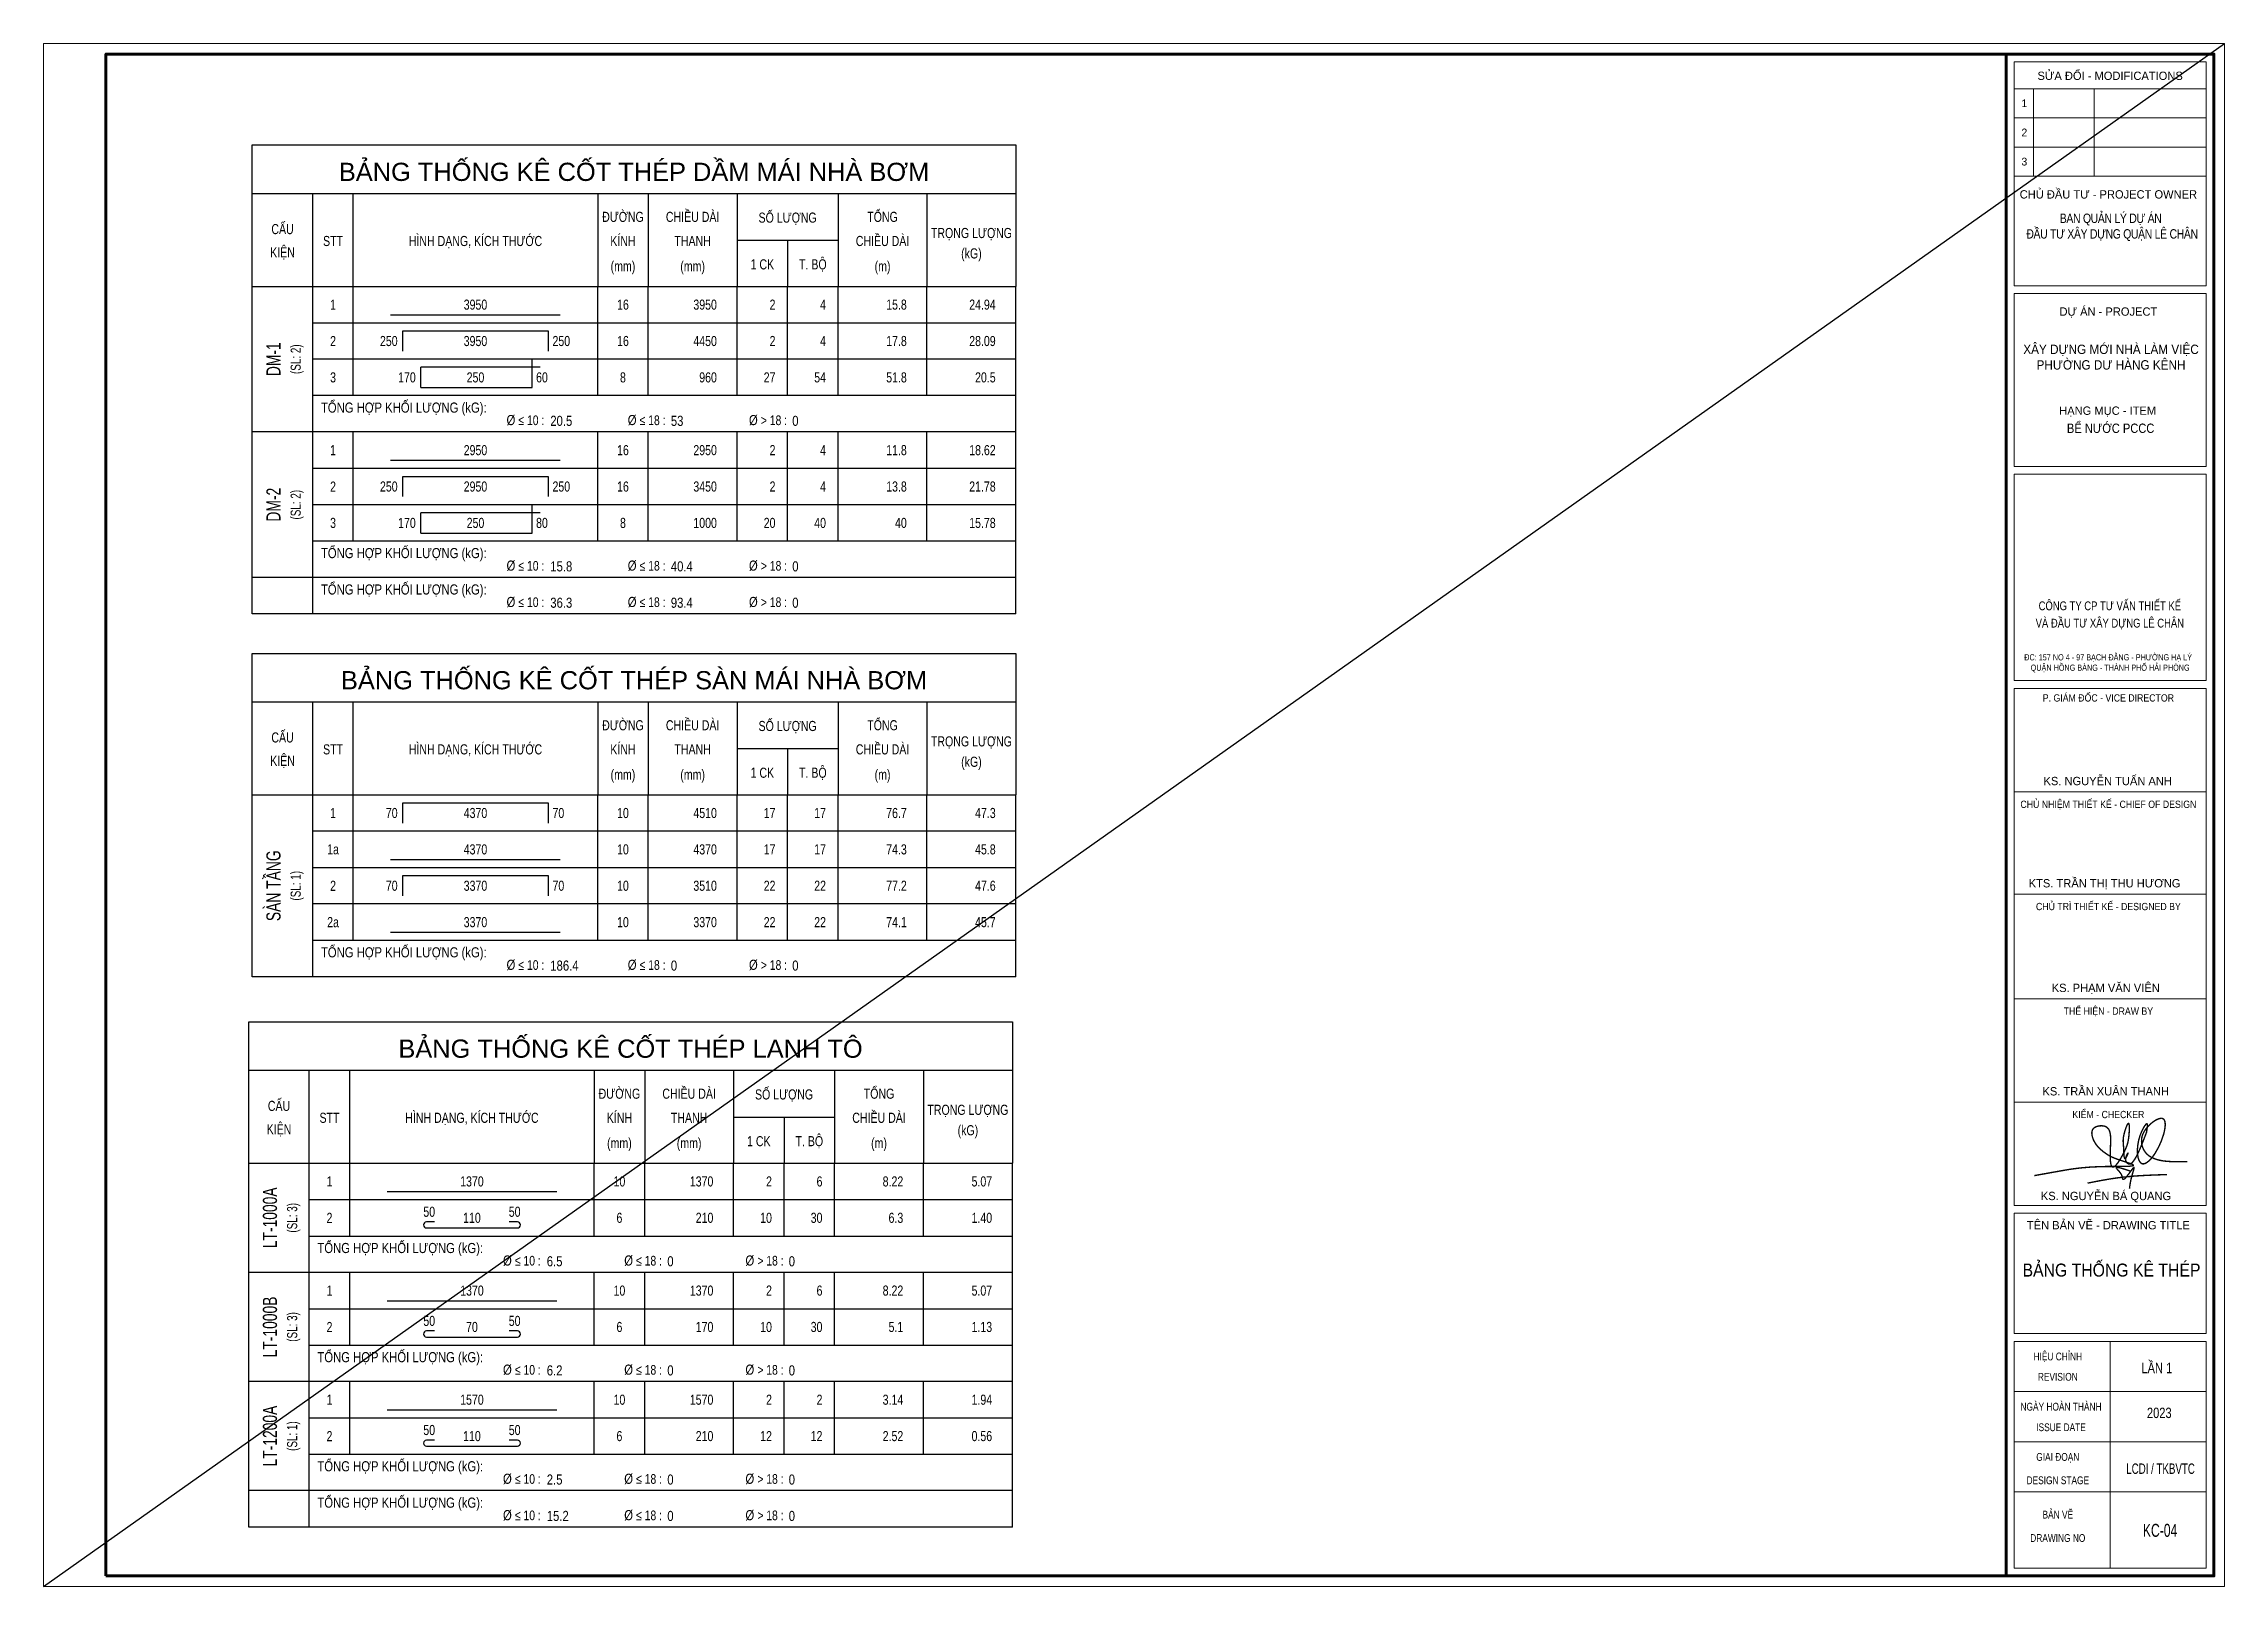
# Model space of a CAD drawing. Header units: millimetres. Extents: x 105214 to 359741, y -482084 to -322745.
# Drawn here: x 336641 to 359741, y -478817 to -462482 of the extents above; entities that cross this region are included whole.
import ezdxf
from ezdxf.enums import TextEntityAlignment as Align

# ---------------------------------------------------------------- set-up
doc = ezdxf.new("R2010")
doc.units = ezdxf.units.MM
doc.header["$LTSCALE"] = 20
doc.header["$MEASUREMENT"] = 0
doc.layers.get('Defpoints').update_dxf_attribs({"color": 1})
for name, color, linetype, lineweight in [('08. Net Text', 3, 'Continuous', 13), ('LC ISO', 153, 'Continuous', 13), ('LC Net dam 1', 30, 'Continuous', 30), ('LC Net thay', 7, 'Continuous', 25), ('LC Text1', 3, 'Continuous', 20)]:
    doc.layers.add(name, color=color, linetype=linetype, lineweight=lineweight)
for name, color, linetype in [('KCS_BORDER', 3, 'Continuous'), ('KCS_STEEL', 4, 'Continuous'), ('KCS_TEXT_SLCK', 3, 'Continuous'), ('KCS_TEXT_TCK', 4, 'Continuous'), ('KCS_THONGKE', 2, 'Continuous'), ('KCS_THONGKE_THIN', 5, 'Continuous'), ('Khungten_LCDI', 7, 'Continuous')]:
    doc.layers.add(name, color=color, linetype=linetype)
doc.layers.add('KCS_Plotter', color=11, linetype='Continuous', plot=False)
doc.styles.add('KCS_BIGTEXT', font='arial.ttf', dxfattribs={"width": 0.75})
doc.styles.add('KCS_SMTEXT', font='arial.ttf', dxfattribs={"width": 0.7})
doc.styles.add('Khungten', font='VHAVAN.TTF', dxfattribs={"width": 0.9, "height": 5000})
doc.styles.add('Text Khung Ten', font='VHAVAN.TTF')
doc.styles.add('Title', font='VHBLACK.TTF', dxfattribs={"width": 0.8})
doc.styles.add('VNAVANTH', font='VHAVANB.TTF', dxfattribs={"width": 0.6})

msp = doc.modelspace()

# ---------------------------------------------------------------- texts
at = {"layer": 'KCS_TEXT_SLCK', "ltscale": 2, "style": 'KCS_SMTEXT', "width": 0.7}
for s, p in [('(SL: 2)', (339364.8, -465823.1)), ('(SL: 2)', (339364.8, -467363.8)), ('(SL: 1)', (339364.8, -471398.4)), ('(SL: 3)', (339327.4, -474914.4)), ('(SL: 3)', (339327.4, -476070)), ('(SL: 1)', (339327.4, -477225.5))]:
    msp.add_text(s, height=107, rotation=90, dxfattribs=at).set_placement(p, align=Align.CENTER)
at = {"layer": 'KCS_TEXT_TCK', "ltscale": 2, "style": 'KCS_SMTEXT', "width": 0.7}
for s, p in [('DM-1', (339150.8, -465823.1)), ('DM-2', (339150.8, -467363.8)), ('SÀN TẦNG', (339150.8, -471398.4)), ('LT-1000A', (339113.4, -474914.4)), ('LT-1000B', (339113.4, -476070)), ('LT-1200A', (339113.4, -477225.5))]:
    msp.add_text(s, height=149.8, rotation=90, dxfattribs=at).set_placement(p, align=Align.CENTER)
at = {"layer": 'KCS_THONGKE', "color": 4, "style": 'KCS_BIGTEXT'}
for s, p in [('BẢNG THỐNG KÊ CỐT THÉP DẦM MÁI NHÀ BƠM', (342895.7, -463811.5)), ('BẢNG THỐNG KÊ CỐT THÉP SÀN MÁI NHÀ BƠM', (342895.7, -469194.3)), ('BẢNG THỐNG KÊ CỐT THÉP LANH TÔ', (342858.3, -473095.5))]:
    msp.add_text(s, height=192.594, dxfattribs=at).set_placement(p, align=Align.MIDDLE)
at = {"layer": 'KCS_THONGKE', "style": 'KCS_SMTEXT', "width": 0.75}
for s, height, p in [('ĐƯỜNG', 107, (342778, -464369.6)), ('CHIỀU DÀI', 107, (343516.2, -464369.6)), ('SỐ LƯỢNG', 107, (344522, -464377.5)), ('TỔNG', 107, (345527.8, -464369.6)), ('CẤU', 107, (339172.2, -464498.8)), ('STT', 107, (339707.2, -464625)), ('HÌNH DẠNG, KÍCH THƯỚC', 106.997, (341215.8, -464625)), ('KÍNH', 107, (342778, -464625)), ('THANH', 107, (343516.2, -464625)), ('CHIỀU DÀI', 107, (345527.8, -464625)), ('TRỌNG LƯỢNG', 106.997, (346469.4, -464540.4)), ('KIỆN', 107, (339172.2, -464746)), ('1 CK', 107, (344254.5, -464872.4)), ('T. BỘ', 107, (344789.5, -464872.4)), ('(kG)', 107, (346469.4, -464756.4)), ('(mm)', 107, (342778, -464891.9)), ('(mm)', 107, (343516.2, -464891.9)), ('(m)', 107, (345527.8, -464891.9)), ('ĐƯỜNG', 107, (342778, -469752.4)), ('CHIỀU DÀI', 107, (343516.2, -469752.4)), ('SỐ LƯỢNG', 107, (344522, -469760.3)), ('TỔNG', 107, (345527.8, -469752.4)), ('CẤU', 107, (339172.2, -469881.6)), ('TRỌNG LƯỢNG', 106.997, (346469.4, -469923.2)), ('KIỆN', 107, (339172.2, -470128.8)), ('STT', 107, (339707.2, -470007.7)), ('HÌNH DẠNG, KÍCH THƯỚC', 106.997, (341215.8, -470007.7)), ('KÍNH', 107, (342778, -470007.7)), ('THANH', 107, (343516.2, -470007.7)), ('CHIỀU DÀI', 107, (345527.8, -470007.7)), ('(kG)', 107, (346469.4, -470139.2)), ('(mm)', 107, (342778, -470274.7)), ('(mm)', 107, (343516.2, -470274.7)), ('1 CK', 107, (344254.5, -470255.2)), ('T. BỘ', 107, (344789.5, -470255.2)), ('(m)', 107, (345527.8, -470274.7)), ('ĐƯỜNG', 107, (342740.6, -473653.5)), ('CHIỀU DÀI', 107, (343478.9, -473653.5)), ('SỐ LƯỢNG', 107, (344484.6, -473661.5)), ('TỔNG', 107, (345490.4, -473653.5)), ('CẤU', 107, (339134.8, -473782.8)), ('HÌNH DẠNG, KÍCH THƯỚC', 106.997, (341178.4, -473908.9)), ('KÍNH', 107, (342740.6, -473908.9)), ('CHIỀU DÀI', 107, (345490.4, -473908.9)), ('TRỌNG LƯỢNG', 106.997, (346432, -473824.4)), ('KIỆN', 107, (339134.8, -474030)), ('STT', 107, (339669.8, -473908.9)), ('THANH', 107, (343478.9, -473908.9)), ('(kG)', 107, (346432, -474040.4)), ('(mm)', 107, (342740.6, -474175.9)), ('(mm)', 107, (343478.9, -474175.9)), ('1 CK', 107, (344217.2, -474156.4)), ('T. BỘ', 107, (344752.1, -474156.4)), ('(m)', 107, (345490.4, -474175.9))]:
    msp.add_text(s, height=height, dxfattribs=at).set_placement(p, align=Align.CENTER)

# ---------------------------------------------------------------- blocks, each defined once
blk = doc.blocks.new('TK_2')
at = {"layer": 'KCS_STEEL'}
blk.add_line((19.25, 2), (61.25, 2), dxfattribs=at)
at = {"layer": 'KCS_THONGKE'}
for p, q in [((-15, 0), (-15, 9)), ((0, 0), (0, 9)), ((10, 0), (10, 9)), ((70.5, 0), (70.5, 9)), ((83, 0), (83, 9)), ((105, 0), (105, 9)), ((117.5, 0), (117.5, 9)), ((130, 0), (130, 9)), ((152, 0), (152, 9)), ((174, 0), (174, 9))]:
    blk.add_line(p, q, dxfattribs=at)
at = {"layer": 'KCS_THONGKE_THIN'}
blk.add_line((0, 0), (174, 0), dxfattribs=at)
at = {"layer": 'KCS_THONGKE', "style": 'KCS_SMTEXT', "width": 0.75}
for tag, p in [('SH', (5, 4.5)), ('L2', (40.25, 4.5)), ('DK', (76.75, 4.5))]:
    blk.add_attdef(tag, text='', height=2.5, dxfattribs=at).set_placement(p, align=Align.MIDDLE)
for tag, p in [('DAI', (100, 4.5)), ('SL1', (114.5, 4.5)), ('SLA', (127, 4.5)), ('DT', (147, 4.5)), ('TL', (169, 4.5))]:
    blk.add_attdef(tag, text='', height=2.5, dxfattribs=at).set_placement(p, align=Align.MIDDLE_RIGHT)
blk = doc.blocks.new('TK_4')
at = {"layer": 'KCS_STEEL'}
for p, q in [((31, 3.5), (29, 3.5)), ((29, 2), (51.5, 2)), ((51.5, 3.5), (49.5, 3.5))]:
    blk.add_line(p, q, dxfattribs=at)
for centre, start, end in [((29, 2.75), 90, 270), ((51.5, 2.75), 270, 90)]:
    blk.add_arc(centre, 0.75, start, end, dxfattribs=at)
at = {"layer": 'KCS_THONGKE'}
for p, q in [((-15, 0), (-15, 9)), ((0, 0), (0, 9)), ((10, 0), (10, 9)), ((70.5, 0), (70.5, 9)), ((83, 0), (83, 9)), ((105, 0), (105, 9)), ((117.5, 0), (117.5, 9)), ((130, 0), (130, 9)), ((152, 0), (152, 9)), ((174, 0), (174, 9))]:
    blk.add_line(p, q, dxfattribs=at)
at = {"layer": 'KCS_THONGKE_THIN'}
blk.add_line((0, 0), (174, 0), dxfattribs=at)
at = {"layer": 'KCS_THONGKE', "style": 'KCS_SMTEXT', "width": 0.75}
for tag, p in [('SH', (5, 4.5)), ('M', (29.67, 6)), ('L2', (40.25, 4.5)), ('M', (50.83, 6)), ('DK', (76.75, 4.5))]:
    blk.add_attdef(tag, text='', height=2.5, dxfattribs=at).set_placement(p, align=Align.MIDDLE)
for tag, p in [('DAI', (100, 4.5)), ('SL1', (114.5, 4.5)), ('SLA', (127, 4.5)), ('DT', (147, 4.5)), ('TL', (169, 4.5))]:
    blk.add_attdef(tag, text='', height=2.5, dxfattribs=at).set_placement(p, align=Align.MIDDLE_RIGHT)
blk = doc.blocks.new('CTK_THKL')
at = {"layer": 'KCS_THONGKE'}
for p, q in [((-15, 0), (-15, 9)), ((0, 0), (0, 9)), ((174, 0), (174, 9)), ((174, 0), (-15, 0))]:
    blk.add_line(p, q, dxfattribs=at)
at = {"layer": 'KCS_BORDER', "color": 5, "style": 'KCS_SMTEXT', "width": 0.7}
blk.add_attdef('TYPE', (85.49, -1.5), '', height=0.025, rotation=90, dxfattribs=at)
at = {"layer": 'KCS_THONGKE', "style": 'KCS_SMTEXT', "width": 0.8}
blk.add_text('TỔNG HỢP KHỐI LƯỢNG (kG):', height=2.5, dxfattribs=at).set_placement((2, 4.78))
at = {"layer": 'KCS_THONGKE', "char_height": 2.5, "attachment_point": 1, "style": 'KCS_SMTEXT'}
for s, insert in [('{\\W0.8;%%C \\fSymbol|b0|i0|c2|p18;\\H0.95833x;£ 10 :}', (47.94, 4.19)), ('{\\W0.8;%%C \\fSymbol|b0|i0|c2|p18;\\H0.95833x;£ 18 :}', (77.94, 4.19)), ('{\\W0.8;%%C \\fSymbol|b0|i0|c2|p18;\\H0.95833x;> 18 :}', (107.94, 4.19))]:
    blk.add_mtext_dynamic_manual_height_columns(s, width=13.4519, gutter_width=12.5, heights=[0], dxfattribs=dict(at, insert=insert))
at = {"layer": 'KCS_THONGKE', "style": 'KCS_SMTEXT', "width": 0.8}
for tag, p in [('TL1', (58.77, 1.5)), ('TL2', (88.6, 1.5)), ('TL3', (118.65, 1.5))]:
    blk.add_attdef(tag, p, '', height=2.5, dxfattribs=at)
blk = doc.blocks.new('TK_9')
at = {"layer": 'KCS_STEEL'}
for p, q in [((22.25, 7), (58.25, 7)), ((22.25, 2), (22.25, 7)), ((58.25, 7), (58.25, 2))]:
    blk.add_line(p, q, dxfattribs=at)
at = {"layer": 'KCS_THONGKE'}
for p, q in [((-15, 0), (-15, 9)), ((0, 0), (0, 9)), ((10, 0), (10, 9)), ((70.5, 0), (70.5, 9)), ((83, 0), (83, 9)), ((105, 0), (105, 9)), ((117.5, 0), (117.5, 9)), ((130, 0), (130, 9)), ((152, 0), (152, 9)), ((174, 0), (174, 9))]:
    blk.add_line(p, q, dxfattribs=at)
at = {"layer": 'KCS_THONGKE_THIN'}
blk.add_line((174, 0), (0, 0), dxfattribs=at)
at = {"layer": 'KCS_THONGKE', "style": 'KCS_SMTEXT', "width": 0.75}
for tag, p in [('SH', (5, 4.5)), ('L2', (40.25, 4.5)), ('DK', (76.75, 4.5))]:
    blk.add_attdef(tag, text='', height=2.5, dxfattribs=at).set_placement(p, align=Align.MIDDLE)
for tag, p in [('L1', (20.98, 4.5)), ('DAI', (100, 4.5)), ('SL1', (114.5, 4.5)), ('SLA', (127, 4.5)), ('DT', (147, 4.5)), ('TL', (169, 4.5))]:
    blk.add_attdef(tag, text='', height=2.5, dxfattribs=at).set_placement(p, align=Align.MIDDLE_RIGHT)
blk.add_attdef('L3', text='', height=2.5, dxfattribs=at).set_placement((59.31, 4.5), align=Align.MIDDLE_LEFT)
blk = doc.blocks.new('TK_14')
at = {"layer": 'KCS_STEEL'}
for p, q in [((56.25, 7), (26.75, 7)), ((26.75, 2), (26.75, 7)), ((54.25, 2), (54.25, 9)), ((26.75, 2), (54.25, 2))]:
    blk.add_line(p, q, dxfattribs=at)
at = {"layer": 'KCS_THONGKE'}
for p, q in [((-15, 0), (-15, 9)), ((0, 0), (0, 9)), ((10, 0), (10, 9)), ((70.5, 0), (70.5, 9)), ((83, 0), (83, 9)), ((105, 0), (105, 9)), ((117.5, 0), (117.5, 9)), ((130, 0), (130, 9)), ((152, 0), (152, 9)), ((174, 0), (174, 9))]:
    blk.add_line(p, q, dxfattribs=at)
at = {"layer": 'KCS_THONGKE_THIN'}
blk.add_line((174, 0), (0, 0), dxfattribs=at)
at = {"layer": 'KCS_THONGKE', "style": 'KCS_SMTEXT', "width": 0.75}
for tag, p in [('SH', (5, 4.5)), ('L2', (40.25, 4.5)), ('DK', (76.75, 4.5))]:
    blk.add_attdef(tag, text='', height=2.5, dxfattribs=at).set_placement(p, align=Align.MIDDLE)
for tag, p in [('L1', (25.47, 4.5)), ('DAI', (100, 4.5)), ('SL1', (114.5, 4.5)), ('SLA', (127, 4.5)), ('DT', (147, 4.5)), ('TL', (169, 4.5))]:
    blk.add_attdef(tag, text='', height=2.5, dxfattribs=at).set_placement(p, align=Align.MIDDLE_RIGHT)
blk.add_attdef('M', text='', height=2.5, dxfattribs=at).set_placement((55.25, 4.5), align=Align.MIDDLE_LEFT)
blk = doc.blocks.new('NGUYEN BA QUANG')
at = {"layer": 'LC ISO', "const_width": 54}
for points in [[(-3416, -557, -0.001023), (-2231, -345, -0.008385), (-1869, -289, -0.026114), (-905, -212, -0.007166), (-491, -205, 0.001773), (-49, -203, 0.009736), (200, -197, 0.025773), (331, -186, 0.054465), (383, -173, 0.09183), (397, -166, 0.386262), (399, -152, 0.129793), (379, -135, 0.036801), (321, -108, 0.016128), (184, -59, -0.006736), (-183, 62, -0.023924), (-416, 154, -0.046785), (-684, 310, -0.041509), (-918, 503, -0.092678), (-1136, 813, -0.077778), (-1199, 1035, -0.070106), (-1196, 1141, -0.201572), (-1106, 1286, -0.091887), (-982, 1343, -0.118851), (-732, 1351, -0.227561), (-543, 1208, -0.055716), (-508, 1121, -0.035741), (-487, 1019, -0.022757), (-478, 904, -0.018678), (-477, 714, 0.005361), (-493, 294, 0.022501), (-487, 25, 0.024956), (-474, -85, 0.051878), (-451, -169, 0.084004), (-427, -209, 0.302699), (-372, -224, 0.091028), (-331, -204, 0.045769), (-285, -164, 0.031407), (-218, -87, 0.026473), (-114, 66, 0.038878), (124, 530, 0.063388), (207, 831, 0.030377), (243, 1236, 0.019395), (241, 1350, 0.050857), (231, 1429, 0.089259), (221, 1451, 0.446193), (202, 1454, 0.08967), (185, 1438, 0.048315), (156, 1388, 0.024568), (114, 1288, 0.037087), (24, 971, 0.06811), (7, 722, 0.007404), (19, 571, -0.009821), (27, 442, 0.013775), (38, 214, 0.023991), (46, 154, 0.068642), (58, 113, 0.168495), (71, 99, 0.190472), (82, 99, 0.135753), (102, 116, 0.042547), (133, 165, 0.037247), (185, 280, 0.083462), (192, 310, 0.752396), (189, 311, 0.077103), (170, 286, 0.067778), (106, 135, 0.079642), (97, 52, 0.07615), (107, 12, 0.090818), (168, -77, 0.162992), (233, -111, 0.134535), (287, -101, 0.046135), (315, -85, 0.0589), (372, -33, 0.033446), (431, 44, 0.020493), (492, 142, 0.018931), (584, 325, 0.012315), (712, 617, 0.006262), (906, 1114)], [(906, 1114, 0.006821), (929, 1272, 0.011774), (937, 1340, 0.026266), (938, 1394, 0.052103), (935, 1423, 0.076783), (930, 1436, 0.163971), (923, 1442, 0.170042), (914, 1442, 0.080479), (902, 1436, 0.05585), (881, 1417, 0.031056), (847, 1375, 0.025203), (791, 1286, 0.116129), (556, 476, 0.061974), (575, 166, 0.045365), (610, 47, 0.070676), (660, -41, 0.091415), (710, -86, 0.146905), (783, -104, 0.068448), (833, -95, 0.049636), (885, -72, 0.053986), (978, -6, 0.029209), (1056, 69, 0.021304), (1134, 162, 0.025491), (1250, 329, 0.068873), (1561, 1027, 0.01773), (1596, 1171, 0.037697), (1624, 1368, 0.029037), (1623, 1453, 0.04288), (1613, 1525, 0.066726), (1590, 1583, 0.100495), (1556, 1623, 0.111871), (1508, 1644, 0.054631), (1469, 1647, 0.041179), (1426, 1643, 0.04561), (1355, 1623, 0.04967), (1225, 1558, 0.109429), (829, 1164, 0.05047), (753, 1012, 0.368126), (1079, 156, 0.040655), (1223, 90, 0.031441), (1383, 42, 0.023503), (1557, 9, 0.017084), (1742, -10, 0.011936), (1936, -19, 0.009133), (2206, -21, 0.002915), (2480, -16)], [(-1368, -847, -0.004051), (-800, -737, -0.026384), (342, -582, -0.006339), (726, -556, -0.004215), (1111, -537, -0.002629), (1689, -517)], [(274, -380, 0.002584), (99, -322, 0.004829), (-9, -289, 0.009549), (-104, -262, 0.02019), (-180, -245, 0.020391), (-210, -242, 0.037792), (-233, -241, 0.083891), (-249, -244, 0.129866), (-256, -250, 0.170647), (-258, -257, 0.074142), (-257, -264, 0.04333), (-253, -271, 0.038982), (-240, -290, 0.018381), (-209, -327, -0.006145), (-155, -388, -0.017161), (-112, -442, -0.029179), (-72, -502, -0.056277), (-39, -577, -0.025416), (-31, -610, -0.003247), (-24, -652, 0.033316), (-18, -677, 0.055631), (-12, -689, 0.087521), (-5, -698, 0.15828), (8, -703, 0.07777), (18, -702, 0.051495), (30, -698, 0.04838), (50, -685, 0.02792), (72, -667, 0.021215), (104, -635, 0.012757), (138, -596, 0.011354), (192, -528, 0.005945), (265, -430, -0.007904), (360, -301, -0.011483), (384, -270, -0.027823), (404, -249, -0.066961), (415, -240, -0.123545), (420, -238, -0.248584), (424, -240, -0.12084), (426, -246, -0.064597), (426, -260, -0.027008), (421, -289, -0.011306), (411, -326, -0.007085), (384, -419, 0.007773), (340, -569, 0.03162), (266, -923, 0.004795), (248, -1055)]]:
    blk.add_lwpolyline(points, format="xyb", dxfattribs=at)
blk = doc.blocks.new('lcdi fix')
at = {"layer": 'Defpoints', "lineweight": 0}
blk.add_lwpolyline([(-1200, -14850), (-1200, 14850), (40800, 14850), (40800, -14850)], close=True, dxfattribs=at)
at = {"layer": 'Khungten_LCDI', "color": 5, "lineweight": 60}
blk.add_line((36600, 14650), (36600, -14650), dxfattribs=at)
at = {"layer": 'Khungten_LCDI', "color": 5, "lineweight": 25}
blk.add_line((40600, -14650), (40600, 14650), dxfattribs=at)
at = {"layer": 'Khungten_LCDI', "color": 9, "lineweight": 15}
for p, q in [((36750, 13981), (40450, 13981)), ((37123, 13981), (37123, 12297)), ((38293, 13981), (38293, 12297)), ((36750, 13420), (40450, 13420)), ((36750, 12858), (40450, 12858)), ((36750, 12297), (40450, 12297)), ((38600, -10133), (38600, -14500)), ((40450, -11100), (36750, -11100)), ((40450, -12067), (36750, -12067)), ((40450, -13033), (36750, -13033))]:
    blk.add_line(p, q, dxfattribs=at)
at = {"layer": 'Khungten_LCDI', "color": 5, "lineweight": 60}
blk.add_lwpolyline([(0, -14650), (0, 14650), (40600, 14650), (40600, -14650)], close=True, dxfattribs=at)
at = {"layer": 'Khungten_LCDI', "color": 9, "lineweight": 15}
for points in [[(36750, 10190), (40450, 10190), (40450, 14500), (36750, 14500)], [(36750, 6712), (40450, 6712), (40450, 10040), (36750, 10040)], [(36750, 2587), (40450, 2587), (40450, 6562), (36750, 6562)], [(36750, 446), (40450, 446), (40450, 2437), (36750, 2437)], [(36750, -1522), (40450, -1522), (40450, 446), (36750, 446)], [(36750, -1522), (40450, -1522), (40450, -3536), (36750, -3536)], [(36750, -1522), (40450, -1522), (40450, -3536), (36750, -3536)], [(36750, -5526), (40450, -5526), (40450, -3536), (36750, -3536)], [(36750, -7517), (40450, -7517), (40450, -5526), (36750, -5526)], [(36750, -9983), (40450, -9983), (40450, -7667), (36750, -7667)], [(36750, -14500), (40450, -14500), (40450, -10133), (36750, -10133)]]:
    blk.add_lwpolyline(points, close=True, dxfattribs=at)
at = {"layer": 'LC Net dam 1', "xscale": 0.4999997600305494, "yscale": 0.4999997600305494, "zscale": 0.4999997600305494}
blk.add_blockref('NGUYEN BA QUANG', (38848, -6664), dxfattribs=at)
at = {"color": 7}
for s, style, p in [('söa ®æi - modifications', 'Khungten', (38600, 14151)), ('chñ ®Çu t\xad - project owner', 'Khungten', (38566, 11868)), ('dù ¸n - project', 'Khungten', (38566, 9612)), ('h¹ng môc - item', 'Khungten', (38552, 7704)), ('ks. nguyÔn tuÊn anh', 'VNAVANTH', (38553, 574)), ('kts. trÇn thÞ thu h\xad¬ng', 'VNAVANTH', (38493, -1394)), ('Ks. ph¹m v¨n viªn', 'VNAVANTH', (38515, -3408)), ('Ks. trÇn xu©n thanh', 'VNAVANTH', (38515, -5399)), ('ks. nguyÔn b¸ quang', 'VNAVANTH', (38520, -7414)), ('tªn b¶n vÏ - drawing title', 'Khungten', (38566, -7977))]:
    blk.add_text(s, height=160, dxfattribs=dict(at, style=style)).set_placement(p, align=Align.CENTER)
for s, height, style, width, p in [('vµ ®Çu t\xad x©y dùng lª ch©n', 170, 'Title', 0.8, (38594, 3609)), ('c«ng ty cp t\xad vÊn thiÕt kÕ', 170, 'Title', 0.8, (38594, 3942)), ('P. gi¸m ®èc - VICE director', 140, 'Khungten', 0.9, (38566, 2184)), ('chñ nhiÖm thiÕt kÕ - chief of design', 140, 'Khungten', 0.9, (38566, 136)), ('chñ tr× thiÕt kÕ - designed by', 140, 'Khungten', 0.9, (38566, -1832)), ('thÓ hiÖn - draw by', 140, 'Khungten', 0.9, (38566, -3845)), ('kiÓm - checker', 140, 'Khungten', 0.9, (38566, -5836)), ('hiÖu chØnh', 150, 'Khungten', 0.8, (37592, -10499)), ('revision', 150, 'Khungten', 0.8, (37592, -10891)), ('ngµy hoµn thµnh', 150, 'Khungten', 0.8, (37654, -11466)), ('issue date', 150, 'Khungten', 0.8, (37654, -11862)), ('giai ®o¹n', 150, 'Khungten', 0.8, (37592, -12433)), ('lcdi / tkbvtc', 200, 'Title', 0.7, (39571, -12684)), ('design stage', 150, 'Khungten', 0.8, (37592, -12883)), ('b¶n vÏ', 150, 'Khungten', 0.8, (37592, -13544)), ('drawing nO', 150, 'Khungten', 0.8, (37592, -13994))]:
    blk.add_text(s, height=height, dxfattribs=dict(at, style=style, width=width)).set_placement(p, align=Align.CENTER)
at = {"color": 4, "char_height": 180, "attachment_point": 5, "style": 'Khungten'}
for s, insert, width in [('{\\f.VnArialH|b0|i0|c0|p34;\\W0.8;\\T0.95;Ban qu¶n lý dù\\fArial|b0|i0|c0|p34; \\f.VnArialH|b0|i0|c0|p34;¸n\\P ®Çu t\xad x©y dùng quËn L£ CH¢N}', (38609, 11313), 3350.41), ('{\\f.VnArialH|b0|i0|c0|p34;x©y dùng MíI NHµ LµM VIÖC PH¦êNG D¦ HµNG K£NH}', (38617, 8814), 3808.76), ('{\\f.VnArialH|b0|i0|c0|p34;\\W0.85;bÓ n\xadíc pccc}', (38609, 7444), 3815.43)]:
    blk.add_mtext(s, dxfattribs=dict(at, insert=insert, width=width))
at = {"color": 7, "insert": (38600, 3096), "char_height": 120, "attachment_point": 2, "style": 'Khungten'}
blk.add_mtext_dynamic_manual_height_columns('{\\W0.8;®c: 157 no 4 - 97 b¹ch ®»ng - ph\xadêng h¹ lý   quËn hång bµng - thµnh phè h¶i phßng} ', width=3421.65, gutter_width=25, heights=[0], dxfattribs=at)
at = {"color": 7, "style": 'Khungten', "width": 0.8}
for tag, p in [('REVISION', (39499, -10746)), ('NGAYHT', (39546, -11609))]:
    blk.add_attdef(tag, text='', height=200, dxfattribs=at).set_placement(p, align=Align.CENTER)
at = {"layer": '08. Net Text', "color": 7, "style": 'Text Khung Ten'}
blk.add_text('1', height=150, dxfattribs=at).set_placement((36892, 13627))
at = {"layer": '08. Net Text', "color": 7, "ltscale": 2, "style": 'Text Khung Ten'}
for s, p in [('2', (36892, 13065)), ('3', (36892, 12504))]:
    blk.add_text(s, height=150, dxfattribs=at).set_placement(p)
at = {"layer": 'LC Text1', "style": 'Title', "width": 1.485915}
for tag, p, p2 in [('TENBANVE1', (36913, -8886), (40339, -8886)), ('TENBANVE2', (36913, -9562), (40339, -9562))]:
    blk.add_attdef(tag, text='', height=250, dxfattribs=at).set_placement(p, p2, align=Align.FIT)
at = {"layer": 'LC Text1', "style": 'Title', "width": 0.7}
blk.add_attdef('SOBANVE', text='', height=250, dxfattribs=at).set_placement((39562, -13896), align=Align.CENTER)

# ---------------------------------------------------------------- linework, layer by layer
at = {"layer": 'KCS_Plotter', "ltscale": 2}
msp.add_line((336641.3, -478816.8), (359741.3, -462481.8), dxfattribs=at)
at = {"layer": 'KCS_THONGKE'}
for p, q in [((338851.2, -465052.7), (338851.2, -463554.7)), ((338851.2, -463554.7), (346940.1, -463554.7)), ((346940.1, -463554.7), (346940.1, -465052.7)), ((338851.2, -464068.3), (346940.1, -464068.3)), ((339493.2, -465052.7), (339493.2, -464068.3)), ((339921.2, -465052.7), (339921.2, -464068.3)), ((342510.5, -464068.3), (342510.5, -465052.7)), ((343045.5, -464068.3), (343045.5, -465052.7)), ((343987, -464068.3), (343987, -465052.7)), ((345057, -464068.3), (345057, -465052.7)), ((345998.6, -464068.3), (345998.6, -465052.7)), ((343987, -464563.2), (345057, -464563.2)), ((344522, -464563.2), (344522, -465052.7)), ((338851.2, -465052.7), (346940.1, -465052.7)), ((338851.2, -470435.5), (338851.2, -468937.5)), ((338851.2, -468937.5), (346940.1, -468937.5)), ((346940.1, -468937.5), (346940.1, -470435.5)), ((338851.2, -469451.1), (346940.1, -469451.1)), ((339493.2, -470435.5), (339493.2, -469451.1)), ((339921.2, -470435.5), (339921.2, -469451.1)), ((342510.5, -469451.1), (342510.5, -470435.5)), ((343045.5, -469451.1), (343045.5, -470435.5)), ((343987, -469451.1), (343987, -470435.5)), ((345057, -469451.1), (345057, -470435.5)), ((345998.6, -469451.1), (345998.6, -470435.5)), ((343987, -469946), (345057, -469946)), ((344522, -469946), (344522, -470435.5)), ((338851.2, -470435.5), (346940.1, -470435.5)), ((338813.8, -474336.6), (338813.8, -472838.7)), ((338813.8, -472838.7), (346902.8, -472838.7)), ((346902.8, -472838.7), (346902.8, -474336.6)), ((338813.8, -473352.3), (346902.8, -473352.3)), ((339455.8, -474336.6), (339455.8, -473352.3)), ((339883.8, -474336.6), (339883.8, -473352.3)), ((342473.1, -473352.3), (342473.1, -474336.6)), ((343008.1, -473352.3), (343008.1, -474336.6)), ((343949.7, -473352.3), (343949.7, -474336.6)), ((345019.6, -473352.3), (345019.6, -474336.6)), ((345961.2, -473352.3), (345961.2, -474336.6)), ((343949.7, -473847.2), (345019.6, -473847.2)), ((344484.6, -473847.2), (344484.6, -474336.6)), ((338813.8, -474336.6), (346902.8, -474336.6))]:
    msp.add_line(p, q, dxfattribs=at)
at = {"layer": 'LC Net thay'}
msp.add_line((338851.2, -463554.7), (346940.1, -463554.7), dxfattribs=at)

# ---------------------------------------------------------------- block references
at = {"layer": 'KCS_THONGKE', "xscale": 42.79873015873026, "yscale": 42.79873015873026, "zscale": 42.79873015873026}
for name, p, values in [('TK_2', (339493.2, -465437.9), {'L2': '3950', 'TL': '24.94', 'DT': '15.8', 'SLA': '4', 'SL1': '2', 'DAI': '3950', 'DK': '16', 'SH': '1'}), ('TK_9', (339493.2, -465823.1), {'SH': '2', 'L1': '250', 'L2': '3950', 'L3': '250', 'DK': '16', 'DAI': '4450', 'SL1': '2', 'SLA': '4', 'DT': '17.8', 'TL': '28.09'}), ('TK_14', (339493.2, -466208.2), {'SH': '3', 'L1': '170', 'L2': '250', 'M': '60', 'DK': '8', 'DAI': '960', 'SL1': '27', 'SLA': '54', 'DT': '51.8', 'TL': '20.5'}), ('CTK_THKL', (339493.2, -466593.4), {'TL2': '53', 'TL1': '20.5', 'TL3': '0'}), ('TK_2', (339493.2, -466978.6), {'L2': '2950', 'TL': '18.62', 'DT': '11.8', 'SLA': '4', 'SL1': '2', 'DAI': '2950', 'DK': '16', 'SH': '1'}), ('TK_9', (339493.2, -467363.8), {'SH': '2', 'L1': '250', 'L2': '2950', 'L3': '250', 'DK': '16', 'DAI': '3450', 'SL1': '2', 'SLA': '4', 'DT': '13.8', 'TL': '21.78'}), ('TK_14', (339493.2, -467749), {'SH': '3', 'L1': '170', 'L2': '250', 'M': '80', 'DK': '8', 'DAI': '1000', 'SL1': '20', 'SLA': '40', 'DT': '40', 'TL': '15.78'}), ('CTK_THKL', (339493.2, -468134.2), {'TL2': '40.4', 'TL1': '15.8', 'TL3': '0'}), ('CTK_THKL', (339493.2, -468519.4), {'TL2': '93.4', 'TL1': '36.3', 'TL3': '0'}), ('TK_9', (339493.2, -470820.6), {'SH': '1', 'L1': '70', 'L2': '4370', 'L3': '70', 'DK': '10', 'DAI': '4510', 'SL1': '17', 'SLA': '17', 'DT': '76.7', 'TL': '47.3'}), ('TK_2', (339493.2, -471205.8), {'L2': '4370', 'TL': '45.8', 'DT': '74.3', 'SLA': '17', 'SL1': '17', 'DAI': '4370', 'DK': '10', 'SH': '1a'}), ('TK_9', (339493.2, -471591), {'SH': '2', 'L1': '70', 'L2': '3370', 'L3': '70', 'DK': '10', 'DAI': '3510', 'SL1': '22', 'SLA': '22', 'DT': '77.2', 'TL': '47.6'}), ('TK_2', (339493.2, -471976.2), {'L2': '3370', 'TL': '45.7', 'DT': '74.1', 'SLA': '22', 'SL1': '22', 'DAI': '3370', 'DK': '10', 'SH': '2a'}), ('CTK_THKL', (339493.2, -472361.4), {'TL2': '0', 'TL1': '186.4', 'TL3': '0'}), ('TK_2', (339455.8, -474721.8), {'L2': '1370', 'TL': '5.07', 'DT': '8.22', 'SLA': '6', 'SL1': '2', 'DAI': '1370', 'DK': '10', 'SH': '1'}), ('CTK_THKL', (339455.8, -475492.2), {'TL2': '0', 'TL1': '6.5', 'TL3': '0'}), ('TK_2', (339455.8, -475877.4), {'L2': '1370', 'TL': '5.07', 'DT': '8.22', 'SLA': '6', 'SL1': '2', 'DAI': '1370', 'DK': '10', 'SH': '1'}), ('CTK_THKL', (339455.8, -476647.8), {'TL2': '0', 'TL1': '6.2', 'TL3': '0'}), ('TK_2', (339455.8, -477032.9), {'L2': '1570', 'TL': '1.94', 'DT': '3.14', 'SLA': '2', 'SL1': '2', 'DAI': '1570', 'DK': '10', 'SH': '1'}), ('CTK_THKL', (339455.8, -477803.3), {'TL2': '0', 'TL1': '2.5', 'TL3': '0'}), ('CTK_THKL', (339455.8, -478188.5), {'TL2': '0', 'TL1': '15.2', 'TL3': '0'})]:
    msp.add_blockref(name, p, dxfattribs=at).add_auto_attribs(values)
at = {"layer": 'KCS_THONGKE'}
ref = msp.add_blockref('TK_4', (339455.8, -475107), dxfattribs=dict(at, xscale=42.79873015873026, yscale=42.79873015873026, zscale=42.79873015873026))
ref.add_attrib('SH', '2', dxfattribs={"height": 107, "style": 'KCS_SMTEXT', "width": 0.75}).set_placement((339669.7, -474914.4), align=Align.MIDDLE)
ref.add_attrib('M', '50', dxfattribs={"height": 107, "style": 'KCS_SMTEXT', "width": 0.75}).set_placement((340725.8, -474850.2), align=Align.MIDDLE)
ref.add_attrib('M', '50', dxfattribs={"height": 107, "style": 'KCS_SMTEXT', "width": 0.75}).set_placement((341631, -474850.2), align=Align.MIDDLE)
ref.add_attrib('L2', '110', dxfattribs={"height": 107, "style": 'KCS_SMTEXT', "width": 0.75}).set_placement((341178.4, -474914.4), align=Align.MIDDLE)
ref.add_attrib('DK', '6', dxfattribs={"height": 107, "style": 'KCS_SMTEXT', "width": 0.75}).set_placement((342740.6, -474914.4), align=Align.MIDDLE)
ref.add_attrib('SL1', '10', dxfattribs={"height": 107, "style": 'KCS_SMTEXT', "width": 0.75}).set_placement((344356.2, -474914.4), align=Align.MIDDLE_RIGHT)
ref.add_attrib('DAI', '210', dxfattribs={"height": 107, "style": 'KCS_SMTEXT', "width": 0.75}).set_placement((343735.7, -474914.4), align=Align.MIDDLE_RIGHT)
ref.add_attrib('DT', '6.3', dxfattribs={"height": 107, "style": 'KCS_SMTEXT', "width": 0.75}).set_placement((345747.2, -474914.4), align=Align.MIDDLE_RIGHT)
ref.add_attrib('SLA', '30', dxfattribs={"height": 107, "style": 'KCS_SMTEXT', "width": 0.75}).set_placement((344891.2, -474914.4), align=Align.MIDDLE_RIGHT)
ref.add_attrib('TL', '1.40', dxfattribs={"height": 107, "style": 'KCS_SMTEXT', "width": 0.75}).set_placement((346688.8, -474914.4), align=Align.MIDDLE_RIGHT)
ref = msp.add_blockref('TK_4', (339455.8, -476262.6), dxfattribs=dict(at, xscale=42.79873015873026, yscale=42.79873015873026, zscale=42.79873015873026))
ref.add_attrib('SH', '2', dxfattribs={"height": 107, "style": 'KCS_SMTEXT', "width": 0.75}).set_placement((339669.7, -476070), align=Align.MIDDLE)
ref.add_attrib('M', '50', dxfattribs={"height": 107, "style": 'KCS_SMTEXT', "width": 0.75}).set_placement((340725.8, -476005.7), align=Align.MIDDLE)
ref.add_attrib('M', '50', dxfattribs={"height": 107, "style": 'KCS_SMTEXT', "width": 0.75}).set_placement((341631, -476005.7), align=Align.MIDDLE)
ref.add_attrib('L2', '70', dxfattribs={"height": 107, "style": 'KCS_SMTEXT', "width": 0.75}).set_placement((341178.4, -476069.9), align=Align.MIDDLE)
ref.add_attrib('DK', '6', dxfattribs={"height": 107, "style": 'KCS_SMTEXT', "width": 0.75}).set_placement((342740.6, -476070), align=Align.MIDDLE)
ref.add_attrib('SL1', '10', dxfattribs={"height": 107, "style": 'KCS_SMTEXT', "width": 0.75}).set_placement((344356.2, -476069.9), align=Align.MIDDLE_RIGHT)
ref.add_attrib('DAI', '170', dxfattribs={"height": 107, "style": 'KCS_SMTEXT', "width": 0.75}).set_placement((343735.7, -476069.9), align=Align.MIDDLE_RIGHT)
ref.add_attrib('DT', '5.1', dxfattribs={"height": 107, "style": 'KCS_SMTEXT', "width": 0.75}).set_placement((345747.2, -476069.9), align=Align.MIDDLE_RIGHT)
ref.add_attrib('SLA', '30', dxfattribs={"height": 107, "style": 'KCS_SMTEXT', "width": 0.75}).set_placement((344891.2, -476069.9), align=Align.MIDDLE_RIGHT)
ref.add_attrib('TL', '1.13', dxfattribs={"height": 107, "style": 'KCS_SMTEXT', "width": 0.75}).set_placement((346688.8, -476069.9), align=Align.MIDDLE_RIGHT)
ref = msp.add_blockref('TK_4', (339455.8, -477418.1), dxfattribs=dict(at, xscale=42.79873015873026, yscale=42.79873015873026, zscale=42.79873015873026))
ref.add_attrib('SH', '2', dxfattribs={"height": 107, "style": 'KCS_SMTEXT', "width": 0.75}).set_placement((339669.7, -477225.5), align=Align.MIDDLE)
ref.add_attrib('M', '50', dxfattribs={"height": 107, "style": 'KCS_SMTEXT', "width": 0.75}).set_placement((340725.8, -477161.3), align=Align.MIDDLE)
ref.add_attrib('M', '50', dxfattribs={"height": 107, "style": 'KCS_SMTEXT', "width": 0.75}).set_placement((341631, -477161.3), align=Align.MIDDLE)
ref.add_attrib('L2', '110', dxfattribs={"height": 107, "style": 'KCS_SMTEXT', "width": 0.75}).set_placement((341178.4, -477225.5), align=Align.MIDDLE)
ref.add_attrib('DK', '6', dxfattribs={"height": 107, "style": 'KCS_SMTEXT', "width": 0.75}).set_placement((342740.6, -477225.5), align=Align.MIDDLE)
ref.add_attrib('SL1', '12', dxfattribs={"height": 107, "style": 'KCS_SMTEXT', "width": 0.75}).set_placement((344356.2, -477225.5), align=Align.MIDDLE_RIGHT)
ref.add_attrib('DAI', '210', dxfattribs={"height": 107, "style": 'KCS_SMTEXT', "width": 0.75}).set_placement((343735.7, -477225.5), align=Align.MIDDLE_RIGHT)
ref.add_attrib('DT', '2.52', dxfattribs={"height": 107, "style": 'KCS_SMTEXT', "width": 0.75}).set_placement((345747.2, -477225.5), align=Align.MIDDLE_RIGHT)
ref.add_attrib('SLA', '12', dxfattribs={"height": 107, "style": 'KCS_SMTEXT', "width": 0.75}).set_placement((344891.2, -477225.5), align=Align.MIDDLE_RIGHT)
ref.add_attrib('TL', '0.56', dxfattribs={"height": 107, "style": 'KCS_SMTEXT', "width": 0.75}).set_placement((346688.8, -477225.5), align=Align.MIDDLE_RIGHT)
at = {"layer": 'LC Net thay'}
ref = msp.add_blockref('lcdi fix', (337301.3, -470649.3), dxfattribs=dict(at, xscale=0.55, yscale=0.55, zscale=0.55))
ref.add_attrib('NGAYHT', '2023', dxfattribs={"layer": 'LC Text1', "height": 110, "style": 'Khungten', "width": 0.8}).set_placement((359051.7, -477034.4), align=Align.CENTER)
ref.add_attrib('REVISION', 'lÇn 1', dxfattribs={"layer": 'LC Text1', "height": 110, "style": 'Khungten', "width": 0.8}).set_placement((359025.7, -476559.7), align=Align.CENTER)
ref.add_attrib('SOBANVE', 'kc-04', dxfattribs={"layer": 'LC Text1', "height": 137.5, "style": 'Title', "width": 0.7}).set_placement((359060.4, -478292.2), align=Align.CENTER)
ref.add_attrib('TENBANVE1', 'b¶ng thèng kª THÐP', dxfattribs={"layer": 'LC Text1', "height": 137.5, "style": 'Title', "width": 0.796642}).set_placement((357603.3, -475536.4), (359487.9, -475536.4), align=Align.FIT)

msp.set_redraw_order([(e.dxf.handle, doc.entitydb.next_handle()) for e in msp.query("TEXT MTEXT ATTDEF DIMENSION ARC_DIMENSION")])  # texts and dimensions are drawn at this point

doc.saveas('drawing.dxf')
